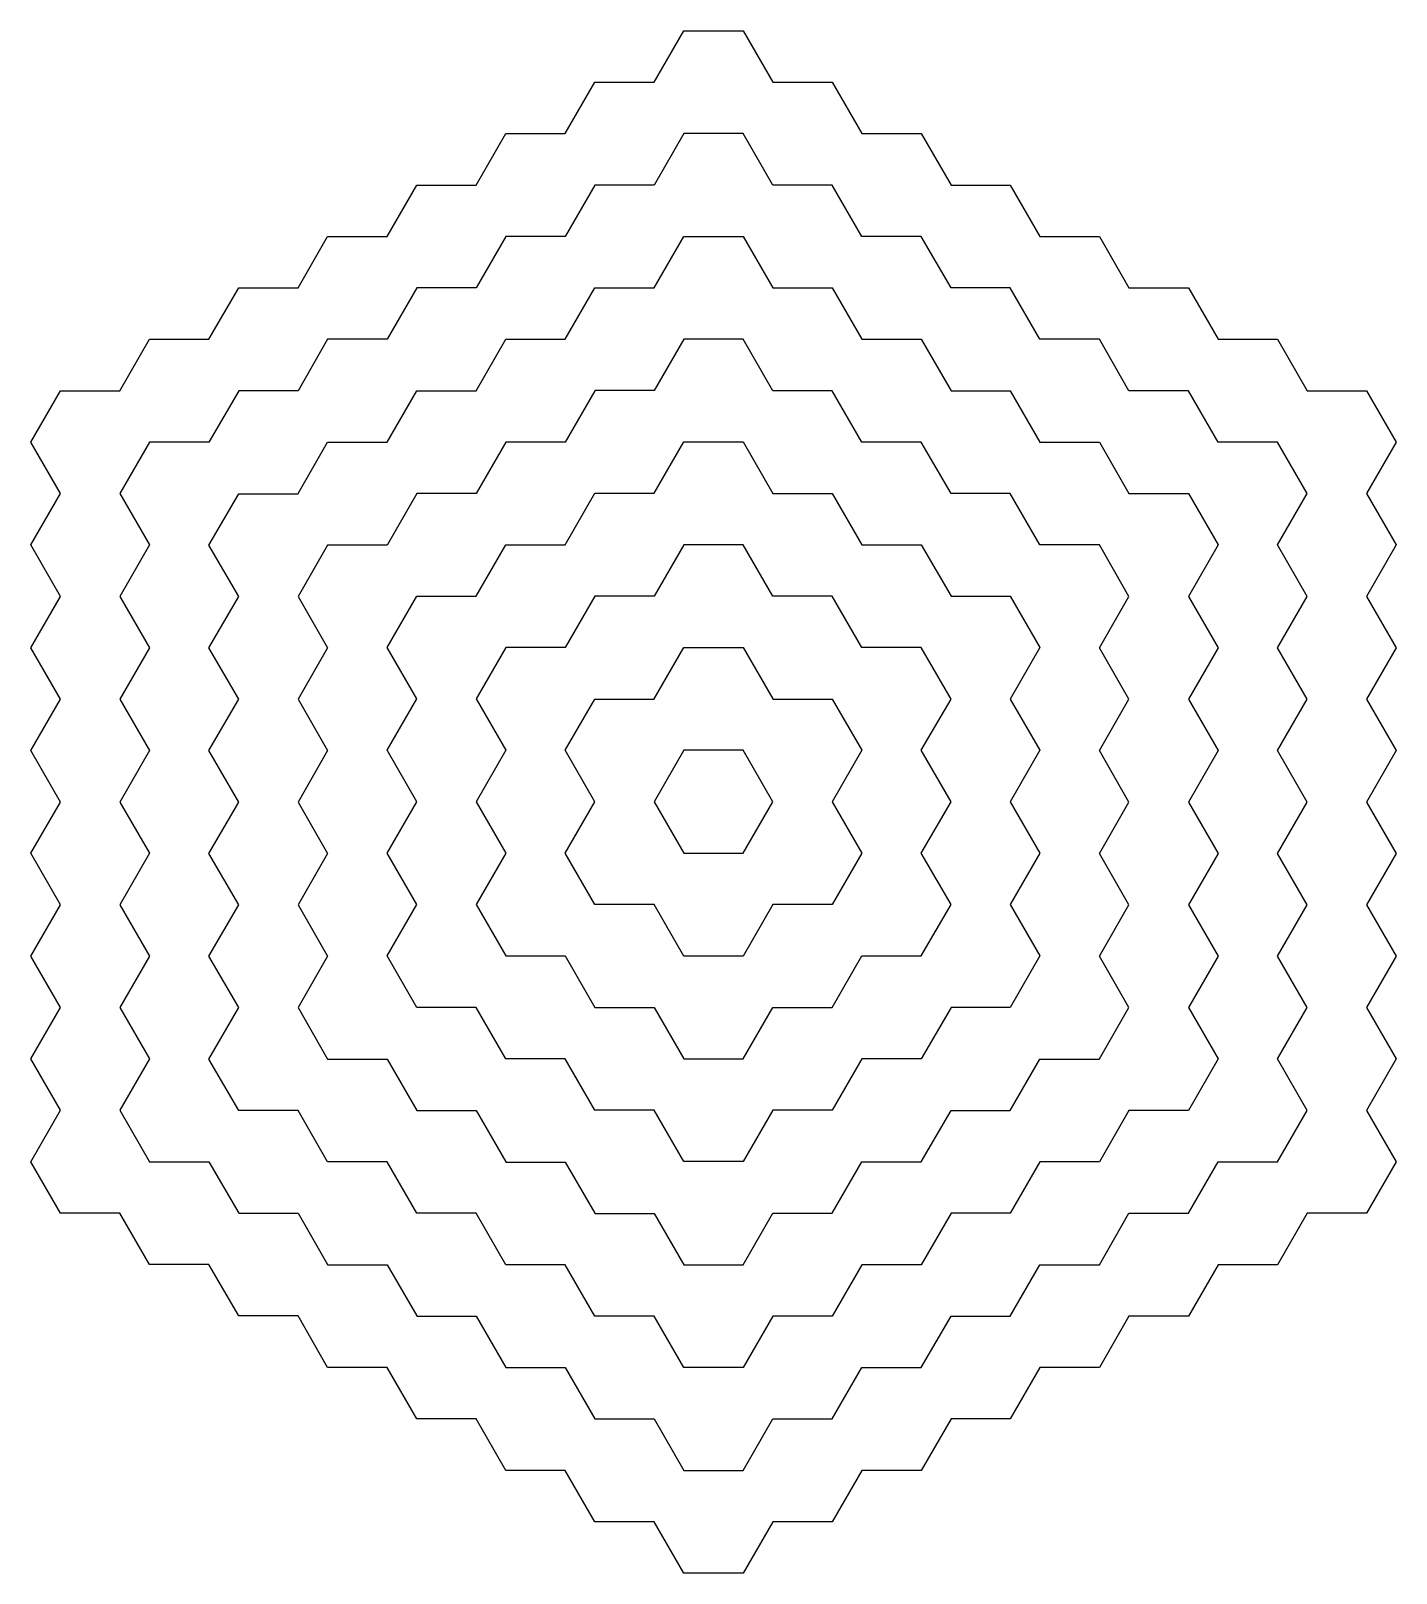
# Model space of a CAD drawing. Header units: centimetres. Extents: x -4.25 to 4.18, y -4.76 to 4.76.
import ezdxf

# ---------------------------------------------------------------- set-up
doc = ezdxf.new("R2010")
doc.units = ezdxf.units.CM
doc.header["$MEASUREMENT"] = 0
doc.layers.add('Layer 1', color=7, linetype='Continuous')

msp = doc.modelspace()

# ---------------------------------------------------------------- linework, layer by layer
at = {"layer": 'Layer 1'}
for points, knots in [([(-0.21415, 4.7625), (-0.21415, 4.7625), (-0.3977, 4.445), (-0.3977, 4.445), (-0.3977, 4.445), (-0.3977, 4.445), (-0.76398, 4.445), (-0.76398, 4.445), (-0.76398, 4.445), (-0.76398, 4.445), (-0.94754, 4.12833), (-0.94754, 4.12833), (-0.94754, 4.12833), (-0.94754, 4.12833), (-0.94754, 4.1275), (-0.94754, 4.1275), (-0.94754, 4.1275), (-0.94754, 4.1275), (-1.31382, 4.1275), (-1.31382, 4.1275), (-1.31382, 4.1275), (-1.31382, 4.1275), (-1.49655, 3.81), (-1.49655, 3.81), (-1.49655, 3.81), (-1.49655, 3.81), (-1.86366, 3.81), (-1.86366, 3.81), (-1.86366, 3.81), (-1.86366, 3.81), (-2.04639, 3.4925), (-2.04639, 3.4925), (-2.04639, 3.4925), (-2.04639, 3.4925), (-2.4135, 3.4925), (-2.4135, 3.4925), (-2.4135, 3.4925), (-2.4135, 3.4925), (-2.59622, 3.175), (-2.59622, 3.175), (-2.59622, 3.175), (-2.59622, 3.175), (-2.96251, 3.175), (-2.96251, 3.175), (-2.96251, 3.175), (-2.96251, 3.175), (-3.14606, 2.8575), (-3.14606, 2.8575), (-3.14606, 2.8575), (-3.14606, 2.8575), (-3.51234, 2.8575), (-3.51234, 2.8575), (-3.51234, 2.8575), (-3.51234, 2.8575), (-3.6959, 2.54), (-3.6959, 2.54), (-3.6959, 2.54), (-3.6959, 2.54), (-4.06218, 2.54), (-4.06218, 2.54), (-4.06218, 2.54), (-4.06218, 2.54), (-4.24574, 2.2225), (-4.24574, 2.2225), (-4.24574, 2.2225), (-4.24574, 2.2225), (-4.06218, 1.905), (-4.06218, 1.905), (-4.06218, 1.905), (-4.06218, 1.905), (-4.24574, 1.5875), (-4.24574, 1.5875), (-4.24574, 1.5875), (-4.24574, 1.5875), (-4.06218, 1.27), (-4.06218, 1.27), (-4.06218, 1.27), (-4.06218, 1.27), (-4.24574, 0.9525), (-4.24574, 0.9525), (-4.24574, 0.9525), (-4.24574, 0.9525), (-4.06218, 0.635), (-4.06218, 0.635), (-4.06218, 0.635), (-4.06218, 0.635), (-4.24574, 0.31833), (-4.24574, 0.31833), (-4.24574, 0.31833), (-4.24574, 0.31833), (-4.06218, 0), (-4.06218, 0), (-4.06218, 0), (-4.06218, 0), (-4.24574, -0.31667), (-4.24574, -0.31667), (-4.24574, -0.31667), (-4.24574, -0.31667), (-4.06218, -0.63417), (-4.06218, -0.63417), (-4.06218, -0.63417), (-4.06218, -0.63417), (-4.24574, -0.95167), (-4.24574, -0.95167), (-4.24574, -0.95167), (-4.24574, -0.95167), (-4.06218, -1.26917), (-4.06218, -1.26917), (-4.06218, -1.26917), (-4.06218, -1.26917), (-4.24574, -1.58667), (-4.24574, -1.58667), (-4.24574, -1.58667), (-4.24574, -1.58667), (-4.06218, -1.90417), (-4.06218, -1.90417), (-4.06218, -1.90417), (-4.06218, -1.90417), (-4.24574, -2.22167), (-4.24574, -2.22167), (-4.24574, -2.22167), (-4.24574, -2.22167), (-4.06218, -2.53917), (-4.06218, -2.53917), (-4.06218, -2.53917), (-4.06218, -2.53917), (-3.6959, -2.53917), (-3.6959, -2.53917), (-3.6959, -2.53917), (-3.6959, -2.53917), (-3.51234, -2.85667), (-3.51234, -2.85667), (-3.51234, -2.85667), (-3.51234, -2.85667), (-3.14606, -2.85667), (-3.14606, -2.85667), (-3.14606, -2.85667), (-3.14606, -2.85667), (-2.96251, -3.17417), (-2.96251, -3.17417), (-2.96251, -3.17417), (-2.96251, -3.17417), (-2.59622, -3.17417), (-2.59622, -3.17417), (-2.59622, -3.17417), (-2.59622, -3.17417), (-2.4135, -3.49167), (-2.4135, -3.49167), (-2.4135, -3.49167), (-2.4135, -3.49167), (-2.04639, -3.49167), (-2.04639, -3.49167), (-2.04639, -3.49167), (-2.04639, -3.49167), (-1.86366, -3.81), (-1.86366, -3.81), (-1.86366, -3.81), (-1.86366, -3.81), (-1.49655, -3.81), (-1.49655, -3.81), (-1.49655, -3.81), (-1.49655, -3.81), (-1.31382, -4.1275), (-1.31382, -4.1275), (-1.31382, -4.1275), (-1.31382, -4.1275), (-0.94754, -4.1275), (-0.94754, -4.1275), (-0.94754, -4.1275), (-0.94754, -4.1275), (-0.76398, -4.445), (-0.76398, -4.445), (-0.76398, -4.445), (-0.76398, -4.445), (-0.3977, -4.445), (-0.3977, -4.445), (-0.3977, -4.445), (-0.3977, -4.445), (-0.21415, -4.7625), (-0.21415, -4.7625), (-0.21415, -4.7625), (-0.21415, -4.7625), (0.15214, -4.7625), (0.15214, -4.7625), (0.15214, -4.7625), (0.15214, -4.7625), (0.33569, -4.445), (0.33569, -4.445), (0.33569, -4.445), (0.33569, -4.445), (0.70197, -4.445), (0.70197, -4.445), (0.70197, -4.445), (0.70197, -4.445), (0.88553, -4.1275), (0.88553, -4.1275), (0.88553, -4.1275), (0.88553, -4.1275), (1.25181, -4.1275), (1.25181, -4.1275), (1.25181, -4.1275), (1.25181, -4.1275), (1.43536, -3.81), (1.43536, -3.81), (1.43536, -3.81), (1.43536, -3.81), (1.80165, -3.81), (1.80165, -3.81), (1.80165, -3.81), (1.80165, -3.81), (1.98438, -3.4925), (1.98438, -3.4925), (1.98438, -3.4925), (1.98438, -3.4925), (2.35148, -3.4925), (2.35148, -3.4925), (2.35148, -3.4925), (2.35148, -3.4925), (2.53421, -3.175), (2.53421, -3.175), (2.53421, -3.175), (2.53421, -3.175), (2.90132, -3.175), (2.90132, -3.175), (2.90132, -3.175), (2.90132, -3.175), (3.08405, -2.8575), (3.08405, -2.8575), (3.08405, -2.8575), (3.08405, -2.8575), (3.45033, -2.8575), (3.45033, -2.8575), (3.45033, -2.8575), (3.45033, -2.8575), (3.63389, -2.53917), (3.63389, -2.53917), (3.63389, -2.53917), (3.63389, -2.53917), (4.00017, -2.53917), (4.00017, -2.53917), (4.00017, -2.53917), (4.00017, -2.53917), (4.18372, -2.22167), (4.18372, -2.22167), (4.18372, -2.22167), (4.18372, -2.22167), (4.00017, -1.905), (4.00017, -1.905), (4.00017, -1.905), (4.00017, -1.905), (4.18372, -1.58667), (4.18372, -1.58667), (4.18372, -1.58667), (4.18372, -1.58667), (4.00017, -1.27), (4.00017, -1.27), (4.00017, -1.27), (4.00017, -1.27), (4.18372, -0.9525), (4.18372, -0.9525), (4.18372, -0.9525), (4.18372, -0.9525), (4.00017, -0.635), (4.00017, -0.635), (4.00017, -0.635), (4.00017, -0.635), (4.18372, -0.3175), (4.18372, -0.3175), (4.18372, -0.3175), (4.18372, -0.3175), (4.00017, 0), (4.00017, 0), (4.00017, 0), (4.00017, 0), (4.18372, 0.3175), (4.18372, 0.3175), (4.18372, 0.3175), (4.18372, 0.3175), (4.00017, 0.635), (4.00017, 0.635), (4.00017, 0.635), (4.00017, 0.635), (4.18372, 0.9525), (4.18372, 0.9525), (4.18372, 0.9525), (4.18372, 0.9525), (4.00017, 1.27), (4.00017, 1.27), (4.00017, 1.27), (4.00017, 1.27), (4.18372, 1.5875), (4.18372, 1.5875), (4.18372, 1.5875), (4.18372, 1.5875), (4.00017, 1.905), (4.00017, 1.905), (4.00017, 1.905), (4.00017, 1.905), (4.18372, 2.2225), (4.18372, 2.2225), (4.18372, 2.2225), (4.18372, 2.2225), (4.00017, 2.53917), (4.00017, 2.53917), (4.00017, 2.53917), (4.00017, 2.53917), (3.63389, 2.53917), (3.63389, 2.53917), (3.63389, 2.53917), (3.63389, 2.53917), (3.63389, 2.54), (3.63389, 2.54), (3.63389, 2.54), (3.63389, 2.54), (3.45033, 2.8575), (3.45033, 2.8575), (3.45033, 2.8575), (3.45033, 2.8575), (3.08405, 2.8575), (3.08405, 2.8575), (3.08405, 2.8575), (3.08405, 2.8575), (2.90132, 3.175), (2.90132, 3.175), (2.90132, 3.175), (2.90132, 3.175), (2.53421, 3.175), (2.53421, 3.175), (2.53421, 3.175), (2.53421, 3.175), (2.35148, 3.4925), (2.35148, 3.4925), (2.35148, 3.4925), (2.35148, 3.4925), (1.98438, 3.4925), (1.98438, 3.4925), (1.98438, 3.4925), (1.98438, 3.4925), (1.80165, 3.81), (1.80165, 3.81), (1.80165, 3.81), (1.80165, 3.81), (1.43536, 3.81), (1.43536, 3.81), (1.43536, 3.81), (1.43536, 3.81), (1.25181, 4.1275), (1.25181, 4.1275), (1.25181, 4.1275), (1.25181, 4.1275), (0.88553, 4.1275), (0.88553, 4.1275), (0.88553, 4.1275), (0.88553, 4.1275), (0.88553, 4.12833), (0.88553, 4.12833), (0.88553, 4.12833), (0.88553, 4.12833), (0.70197, 4.445), (0.70197, 4.445), (0.70197, 4.445), (0.70197, 4.445), (0.33569, 4.445), (0.33569, 4.445), (0.33569, 4.445), (0.33569, 4.445), (0.15214, 4.7625), (0.15214, 4.7625), (0.15214, 4.7625), (0.15214, 4.7625), (-0.21415, 4.7625), (-0.21415, 4.7625)], [0, 0, 0, 0, 0.0106383, 0.0106383, 0.0106383, 0.0106383, 0.0212766, 0.0212766, 0.0212766, 0.0212766, 0.0319149, 0.0319149, 0.0319149, 0.0319149, 0.0425532, 0.0425532, 0.0425532, 0.0425532, 0.0531915, 0.0531915, 0.0531915, 0.0531915, 0.0638298, 0.0638298, 0.0638298, 0.0638298, 0.0744681, 0.0744681, 0.0744681, 0.0744681, 0.0851064, 0.0851064, 0.0851064, 0.0851064, 0.0957447, 0.0957447, 0.0957447, 0.0957447, 0.106383, 0.106383, 0.106383, 0.106383, 0.1170213, 0.1170213, 0.1170213, 0.1170213, 0.1276596, 0.1276596, 0.1276596, 0.1276596, 0.1382979, 0.1382979, 0.1382979, 0.1382979, 0.1489362, 0.1489362, 0.1489362, 0.1489362, 0.1595745, 0.1595745, 0.1595745, 0.1595745, 0.1702128, 0.1702128, 0.1702128, 0.1702128, 0.1808511, 0.1808511, 0.1808511, 0.1808511, 0.1914894, 0.1914894, 0.1914894, 0.1914894, 0.2021277, 0.2021277, 0.2021277, 0.2021277, 0.212766, 0.212766, 0.212766, 0.212766, 0.2234043, 0.2234043, 0.2234043, 0.2234043, 0.2340426, 0.2340426, 0.2340426, 0.2340426, 0.2446809, 0.2446809, 0.2446809, 0.2446809, 0.2553191, 0.2553191, 0.2553191, 0.2553191, 0.2659574, 0.2659574, 0.2659574, 0.2659574, 0.2765957, 0.2765957, 0.2765957, 0.2765957, 0.287234, 0.287234, 0.287234, 0.287234, 0.2978723, 0.2978723, 0.2978723, 0.2978723, 0.3085106, 0.3085106, 0.3085106, 0.3085106, 0.3191489, 0.3191489, 0.3191489, 0.3191489, 0.3297872, 0.3297872, 0.3297872, 0.3297872, 0.3404255, 0.3404255, 0.3404255, 0.3404255, 0.3510638, 0.3510638, 0.3510638, 0.3510638, 0.3617021, 0.3617021, 0.3617021, 0.3617021, 0.3723404, 0.3723404, 0.3723404, 0.3723404, 0.3829787, 0.3829787, 0.3829787, 0.3829787, 0.393617, 0.393617, 0.393617, 0.393617, 0.4042553, 0.4042553, 0.4042553, 0.4042553, 0.4148936, 0.4148936, 0.4148936, 0.4148936, 0.4255319, 0.4255319, 0.4255319, 0.4255319, 0.4361702, 0.4361702, 0.4361702, 0.4361702, 0.4468085, 0.4468085, 0.4468085, 0.4468085, 0.4574468, 0.4574468, 0.4574468, 0.4574468, 0.4680851, 0.4680851, 0.4680851, 0.4680851, 0.4787234, 0.4787234, 0.4787234, 0.4787234, 0.4893617, 0.4893617, 0.4893617, 0.4893617, 0.5, 0.5, 0.5, 0.5, 0.5106383, 0.5106383, 0.5106383, 0.5106383, 0.5212766, 0.5212766, 0.5212766, 0.5212766, 0.5319149, 0.5319149, 0.5319149, 0.5319149, 0.5425532, 0.5425532, 0.5425532, 0.5425532, 0.5531915, 0.5531915, 0.5531915, 0.5531915, 0.5638298, 0.5638298, 0.5638298, 0.5638298, 0.5744681, 0.5744681, 0.5744681, 0.5744681, 0.5851064, 0.5851064, 0.5851064, 0.5851064, 0.5957447, 0.5957447, 0.5957447, 0.5957447, 0.606383, 0.606383, 0.606383, 0.606383, 0.6170213, 0.6170213, 0.6170213, 0.6170213, 0.6276596, 0.6276596, 0.6276596, 0.6276596, 0.6382979, 0.6382979, 0.6382979, 0.6382979, 0.6489362, 0.6489362, 0.6489362, 0.6489362, 0.6595745, 0.6595745, 0.6595745, 0.6595745, 0.6702128, 0.6702128, 0.6702128, 0.6702128, 0.6808511, 0.6808511, 0.6808511, 0.6808511, 0.6914894, 0.6914894, 0.6914894, 0.6914894, 0.7021277, 0.7021277, 0.7021277, 0.7021277, 0.712766, 0.712766, 0.712766, 0.712766, 0.7234043, 0.7234043, 0.7234043, 0.7234043, 0.7340426, 0.7340426, 0.7340426, 0.7340426, 0.7446809, 0.7446809, 0.7446809, 0.7446809, 0.7553191, 0.7553191, 0.7553191, 0.7553191, 0.7659574, 0.7659574, 0.7659574, 0.7659574, 0.7765957, 0.7765957, 0.7765957, 0.7765957, 0.787234, 0.787234, 0.787234, 0.787234, 0.7978723, 0.7978723, 0.7978723, 0.7978723, 0.8085106, 0.8085106, 0.8085106, 0.8085106, 0.8191489, 0.8191489, 0.8191489, 0.8191489, 0.8297872, 0.8297872, 0.8297872, 0.8297872, 0.8404255, 0.8404255, 0.8404255, 0.8404255, 0.8510638, 0.8510638, 0.8510638, 0.8510638, 0.8617021, 0.8617021, 0.8617021, 0.8617021, 0.8723404, 0.8723404, 0.8723404, 0.8723404, 0.8829787, 0.8829787, 0.8829787, 0.8829787, 0.893617, 0.893617, 0.893617, 0.893617, 0.9042553, 0.9042553, 0.9042553, 0.9042553, 0.9148936, 0.9148936, 0.9148936, 0.9148936, 0.9255319, 0.9255319, 0.9255319, 0.9255319, 0.9361702, 0.9361702, 0.9361702, 0.9361702, 0.9468085, 0.9468085, 0.9468085, 0.9468085, 0.9574468, 0.9574468, 0.9574468, 0.9574468, 0.9680851, 0.9680851, 0.9680851, 0.9680851, 0.9787234, 0.9787234, 0.9787234, 0.9787234, 1, 1, 1, 1]), ([(-0.21415, 4.1275), (-0.21415, 4.1275), (0.15214, 4.1275), (0.15214, 4.1275), (0.15214, 4.1275), (0.15214, 4.1275), (0.33569, 3.81), (0.33569, 3.81), (0.33569, 3.81), (0.33569, 3.81), (0.70197, 3.81), (0.70197, 3.81), (0.70197, 3.81), (0.70197, 3.81), (0.88553, 3.4925), (0.88553, 3.4925), (0.88553, 3.4925), (0.88553, 3.4925), (1.25181, 3.4925), (1.25181, 3.4925), (1.25181, 3.4925), (1.25181, 3.4925), (1.43536, 3.175), (1.43536, 3.175), (1.43536, 3.175), (1.43536, 3.175), (1.80165, 3.175), (1.80165, 3.175), (1.80165, 3.175), (1.80165, 3.175), (1.98438, 2.8575), (1.98438, 2.8575), (1.98438, 2.8575), (1.98438, 2.8575), (2.35148, 2.8575), (2.35148, 2.8575), (2.35148, 2.8575), (2.35148, 2.8575), (2.53421, 2.54), (2.53421, 2.54), (2.53421, 2.54), (2.53421, 2.54), (2.90132, 2.54), (2.90132, 2.54), (2.90132, 2.54), (2.90132, 2.54), (3.08405, 2.2225), (3.08405, 2.2225), (3.08405, 2.2225), (3.08405, 2.2225), (3.45033, 2.2225), (3.45033, 2.2225), (3.45033, 2.2225), (3.45033, 2.2225), (3.63389, 1.905), (3.63389, 1.905), (3.63389, 1.905), (3.63389, 1.905), (3.45033, 1.5875), (3.45033, 1.5875), (3.45033, 1.5875), (3.45033, 1.5875), (3.63389, 1.27), (3.63389, 1.27), (3.63389, 1.27), (3.63389, 1.27), (3.45033, 0.9525), (3.45033, 0.9525), (3.45033, 0.9525), (3.45033, 0.9525), (3.63389, 0.635), (3.63389, 0.635), (3.63389, 0.635), (3.63389, 0.635), (3.45033, 0.3175), (3.45033, 0.3175), (3.45033, 0.3175), (3.45033, 0.3175), (3.63389, 0), (3.63389, 0), (3.63389, 0), (3.63389, 0), (3.45033, -0.3175), (3.45033, -0.3175), (3.45033, -0.3175), (3.45033, -0.3175), (3.63389, -0.635), (3.63389, -0.635), (3.63389, -0.635), (3.63389, -0.635), (3.45033, -0.9525), (3.45033, -0.9525), (3.45033, -0.9525), (3.45033, -0.9525), (3.63389, -1.27), (3.63389, -1.27), (3.63389, -1.27), (3.63389, -1.27), (3.45033, -1.58667), (3.45033, -1.58667), (3.45033, -1.58667), (3.45033, -1.58667), (3.63389, -1.905), (3.63389, -1.905), (3.63389, -1.905), (3.63389, -1.905), (3.45033, -2.22167), (3.45033, -2.22167), (3.45033, -2.22167), (3.45033, -2.22167), (3.45033, -2.2225), (3.45033, -2.2225), (3.45033, -2.2225), (3.45033, -2.2225), (3.08405, -2.2225), (3.08405, -2.2225), (3.08405, -2.2225), (3.08405, -2.2225), (2.90132, -2.53917), (2.90132, -2.53917), (2.90132, -2.53917), (2.90132, -2.53917), (2.90132, -2.54), (2.90132, -2.54), (2.90132, -2.54), (2.90132, -2.54), (2.53421, -2.54), (2.53421, -2.54), (2.53421, -2.54), (2.53421, -2.54), (2.35148, -2.8575), (2.35148, -2.8575), (2.35148, -2.8575), (2.35148, -2.8575), (1.98438, -2.8575), (1.98438, -2.8575), (1.98438, -2.8575), (1.98438, -2.8575), (1.80165, -3.175), (1.80165, -3.175), (1.80165, -3.175), (1.80165, -3.175), (1.43536, -3.175), (1.43536, -3.175), (1.43536, -3.175), (1.43536, -3.175), (1.25181, -3.4925), (1.25181, -3.4925), (1.25181, -3.4925), (1.25181, -3.4925), (0.88553, -3.4925), (0.88553, -3.4925), (0.88553, -3.4925), (0.88553, -3.4925), (0.70197, -3.81), (0.70197, -3.81), (0.70197, -3.81), (0.70197, -3.81), (0.33569, -3.81), (0.33569, -3.81), (0.33569, -3.81), (0.33569, -3.81), (0.15214, -4.1275), (0.15214, -4.1275), (0.15214, -4.1275), (0.15214, -4.1275), (-0.21415, -4.1275), (-0.21415, -4.1275), (-0.21415, -4.1275), (-0.21415, -4.1275), (-0.3977, -3.81), (-0.3977, -3.81), (-0.3977, -3.81), (-0.3977, -3.81), (-0.76398, -3.81), (-0.76398, -3.81), (-0.76398, -3.81), (-0.76398, -3.81), (-0.94754, -3.4925), (-0.94754, -3.4925), (-0.94754, -3.4925), (-0.94754, -3.4925), (-1.31382, -3.4925), (-1.31382, -3.4925), (-1.31382, -3.4925), (-1.31382, -3.4925), (-1.31382, -3.49167), (-1.31382, -3.49167), (-1.31382, -3.49167), (-1.31382, -3.49167), (-1.49655, -3.175), (-1.49655, -3.175), (-1.49655, -3.175), (-1.49655, -3.175), (-1.86366, -3.175), (-1.86366, -3.175), (-1.86366, -3.175), (-1.86366, -3.175), (-1.86366, -3.17417), (-1.86366, -3.17417), (-1.86366, -3.17417), (-1.86366, -3.17417), (-2.04639, -2.8575), (-2.04639, -2.8575), (-2.04639, -2.8575), (-2.04639, -2.8575), (-2.4135, -2.8575), (-2.4135, -2.8575), (-2.4135, -2.8575), (-2.4135, -2.8575), (-2.4135, -2.85667), (-2.4135, -2.85667), (-2.4135, -2.85667), (-2.4135, -2.85667), (-2.59622, -2.53917), (-2.59622, -2.53917), (-2.59622, -2.53917), (-2.59622, -2.53917), (-2.96251, -2.53917), (-2.96251, -2.53917), (-2.96251, -2.53917), (-2.96251, -2.53917), (-3.14606, -2.22167), (-3.14606, -2.22167), (-3.14606, -2.22167), (-3.14606, -2.22167), (-3.51234, -2.22167), (-3.51234, -2.22167), (-3.51234, -2.22167), (-3.51234, -2.22167), (-3.6959, -1.90417), (-3.6959, -1.90417), (-3.6959, -1.90417), (-3.6959, -1.90417), (-3.51234, -1.58667), (-3.51234, -1.58667), (-3.51234, -1.58667), (-3.51234, -1.58667), (-3.6959, -1.26917), (-3.6959, -1.26917), (-3.6959, -1.26917), (-3.6959, -1.26917), (-3.51234, -0.95167), (-3.51234, -0.95167), (-3.51234, -0.95167), (-3.51234, -0.95167), (-3.6959, -0.63417), (-3.6959, -0.63417), (-3.6959, -0.63417), (-3.6959, -0.63417), (-3.51234, -0.31667), (-3.51234, -0.31667), (-3.51234, -0.31667), (-3.51234, -0.31667), (-3.6959, 0), (-3.6959, 0), (-3.6959, 0), (-3.6959, 0), (-3.51234, 0.31833), (-3.51234, 0.31833), (-3.51234, 0.31833), (-3.51234, 0.31833), (-3.6959, 0.635), (-3.6959, 0.635), (-3.6959, 0.635), (-3.6959, 0.635), (-3.51234, 0.9525), (-3.51234, 0.9525), (-3.51234, 0.9525), (-3.51234, 0.9525), (-3.6959, 1.27), (-3.6959, 1.27), (-3.6959, 1.27), (-3.6959, 1.27), (-3.51234, 1.5875), (-3.51234, 1.5875), (-3.51234, 1.5875), (-3.51234, 1.5875), (-3.6959, 1.905), (-3.6959, 1.905), (-3.6959, 1.905), (-3.6959, 1.905), (-3.51234, 2.2225), (-3.51234, 2.2225), (-3.51234, 2.2225), (-3.51234, 2.2225), (-3.14606, 2.2225), (-3.14606, 2.2225), (-3.14606, 2.2225), (-3.14606, 2.2225), (-2.96251, 2.54), (-2.96251, 2.54), (-2.96251, 2.54), (-2.96251, 2.54), (-2.59622, 2.54), (-2.59622, 2.54), (-2.59622, 2.54), (-2.59622, 2.54), (-2.4135, 2.8575), (-2.4135, 2.8575), (-2.4135, 2.8575), (-2.4135, 2.8575), (-2.04639, 2.8575), (-2.04639, 2.8575), (-2.04639, 2.8575), (-2.04639, 2.8575), (-1.86366, 3.175), (-1.86366, 3.175), (-1.86366, 3.175), (-1.86366, 3.175), (-1.49655, 3.175), (-1.49655, 3.175), (-1.49655, 3.175), (-1.49655, 3.175), (-1.31382, 3.4925), (-1.31382, 3.4925), (-1.31382, 3.4925), (-1.31382, 3.4925), (-0.94754, 3.4925), (-0.94754, 3.4925), (-0.94754, 3.4925), (-0.94754, 3.4925), (-0.76398, 3.81), (-0.76398, 3.81), (-0.76398, 3.81), (-0.76398, 3.81), (-0.3977, 3.81), (-0.3977, 3.81), (-0.3977, 3.81), (-0.3977, 3.81), (-0.21415, 4.1275), (-0.21415, 4.1275)], [0, 0, 0, 0, 0.0119048, 0.0119048, 0.0119048, 0.0119048, 0.0238095, 0.0238095, 0.0238095, 0.0238095, 0.0357143, 0.0357143, 0.0357143, 0.0357143, 0.047619, 0.047619, 0.047619, 0.047619, 0.0595238, 0.0595238, 0.0595238, 0.0595238, 0.0714286, 0.0714286, 0.0714286, 0.0714286, 0.0833333, 0.0833333, 0.0833333, 0.0833333, 0.0952381, 0.0952381, 0.0952381, 0.0952381, 0.1071429, 0.1071429, 0.1071429, 0.1071429, 0.1190476, 0.1190476, 0.1190476, 0.1190476, 0.1309524, 0.1309524, 0.1309524, 0.1309524, 0.1428571, 0.1428571, 0.1428571, 0.1428571, 0.1547619, 0.1547619, 0.1547619, 0.1547619, 0.1666667, 0.1666667, 0.1666667, 0.1666667, 0.1785714, 0.1785714, 0.1785714, 0.1785714, 0.1904762, 0.1904762, 0.1904762, 0.1904762, 0.202381, 0.202381, 0.202381, 0.202381, 0.2142857, 0.2142857, 0.2142857, 0.2142857, 0.2261905, 0.2261905, 0.2261905, 0.2261905, 0.2380952, 0.2380952, 0.2380952, 0.2380952, 0.25, 0.25, 0.25, 0.25, 0.2619048, 0.2619048, 0.2619048, 0.2619048, 0.2738095, 0.2738095, 0.2738095, 0.2738095, 0.2857143, 0.2857143, 0.2857143, 0.2857143, 0.297619, 0.297619, 0.297619, 0.297619, 0.3095238, 0.3095238, 0.3095238, 0.3095238, 0.3214286, 0.3214286, 0.3214286, 0.3214286, 0.3333333, 0.3333333, 0.3333333, 0.3333333, 0.3452381, 0.3452381, 0.3452381, 0.3452381, 0.3571429, 0.3571429, 0.3571429, 0.3571429, 0.3690476, 0.3690476, 0.3690476, 0.3690476, 0.3809524, 0.3809524, 0.3809524, 0.3809524, 0.3928571, 0.3928571, 0.3928571, 0.3928571, 0.4047619, 0.4047619, 0.4047619, 0.4047619, 0.4166667, 0.4166667, 0.4166667, 0.4166667, 0.4285714, 0.4285714, 0.4285714, 0.4285714, 0.4404762, 0.4404762, 0.4404762, 0.4404762, 0.452381, 0.452381, 0.452381, 0.452381, 0.4642857, 0.4642857, 0.4642857, 0.4642857, 0.4761905, 0.4761905, 0.4761905, 0.4761905, 0.4880952, 0.4880952, 0.4880952, 0.4880952, 0.5, 0.5, 0.5, 0.5, 0.5119048, 0.5119048, 0.5119048, 0.5119048, 0.5238095, 0.5238095, 0.5238095, 0.5238095, 0.5357143, 0.5357143, 0.5357143, 0.5357143, 0.547619, 0.547619, 0.547619, 0.547619, 0.5595238, 0.5595238, 0.5595238, 0.5595238, 0.5714286, 0.5714286, 0.5714286, 0.5714286, 0.5833333, 0.5833333, 0.5833333, 0.5833333, 0.5952381, 0.5952381, 0.5952381, 0.5952381, 0.6071429, 0.6071429, 0.6071429, 0.6071429, 0.6190476, 0.6190476, 0.6190476, 0.6190476, 0.6309524, 0.6309524, 0.6309524, 0.6309524, 0.6428571, 0.6428571, 0.6428571, 0.6428571, 0.6547619, 0.6547619, 0.6547619, 0.6547619, 0.6666667, 0.6666667, 0.6666667, 0.6666667, 0.6785714, 0.6785714, 0.6785714, 0.6785714, 0.6904762, 0.6904762, 0.6904762, 0.6904762, 0.702381, 0.702381, 0.702381, 0.702381, 0.7142857, 0.7142857, 0.7142857, 0.7142857, 0.7261905, 0.7261905, 0.7261905, 0.7261905, 0.7380952, 0.7380952, 0.7380952, 0.7380952, 0.75, 0.75, 0.75, 0.75, 0.7619048, 0.7619048, 0.7619048, 0.7619048, 0.7738095, 0.7738095, 0.7738095, 0.7738095, 0.7857143, 0.7857143, 0.7857143, 0.7857143, 0.797619, 0.797619, 0.797619, 0.797619, 0.8095238, 0.8095238, 0.8095238, 0.8095238, 0.8214286, 0.8214286, 0.8214286, 0.8214286, 0.8333333, 0.8333333, 0.8333333, 0.8333333, 0.8452381, 0.8452381, 0.8452381, 0.8452381, 0.8571429, 0.8571429, 0.8571429, 0.8571429, 0.8690476, 0.8690476, 0.8690476, 0.8690476, 0.8809524, 0.8809524, 0.8809524, 0.8809524, 0.8928571, 0.8928571, 0.8928571, 0.8928571, 0.9047619, 0.9047619, 0.9047619, 0.9047619, 0.9166667, 0.9166667, 0.9166667, 0.9166667, 0.9285714, 0.9285714, 0.9285714, 0.9285714, 0.9404762, 0.9404762, 0.9404762, 0.9404762, 0.952381, 0.952381, 0.952381, 0.952381, 0.9642857, 0.9642857, 0.9642857, 0.9642857, 0.9761905, 0.9761905, 0.9761905, 0.9761905, 1, 1, 1, 1]), ([(-0.21415, 3.4925), (-0.21415, 3.4925), (-0.3977, 3.17583), (-0.3977, 3.17583), (-0.3977, 3.17583), (-0.3977, 3.17583), (-0.76398, 3.17583), (-0.76398, 3.17583), (-0.76398, 3.17583), (-0.76398, 3.17583), (-0.94754, 2.85833), (-0.94754, 2.85833), (-0.94754, 2.85833), (-0.94754, 2.85833), (-0.94754, 2.8575), (-0.94754, 2.8575), (-0.94754, 2.8575), (-0.94754, 2.8575), (-1.31382, 2.8575), (-1.31382, 2.8575), (-1.31382, 2.8575), (-1.31382, 2.8575), (-1.49655, 2.54), (-1.49655, 2.54), (-1.49655, 2.54), (-1.49655, 2.54), (-1.49655, 2.53917), (-1.49655, 2.53917), (-1.49655, 2.53917), (-1.49655, 2.53917), (-1.86366, 2.53917), (-1.86366, 2.53917), (-1.86366, 2.53917), (-1.86366, 2.53917), (-2.04639, 2.2225), (-2.04639, 2.2225), (-2.04639, 2.2225), (-2.04639, 2.2225), (-2.04639, 2.22167), (-2.04639, 2.22167), (-2.04639, 2.22167), (-2.04639, 2.22167), (-2.4135, 2.22167), (-2.4135, 2.22167), (-2.4135, 2.22167), (-2.4135, 2.22167), (-2.59622, 1.905), (-2.59622, 1.905), (-2.59622, 1.905), (-2.59622, 1.905), (-2.59622, 1.90417), (-2.59622, 1.90417), (-2.59622, 1.90417), (-2.59622, 1.90417), (-2.96251, 1.90417), (-2.96251, 1.90417), (-2.96251, 1.90417), (-2.96251, 1.90417), (-3.14606, 1.58667), (-3.14606, 1.58667), (-3.14606, 1.58667), (-3.14606, 1.58667), (-2.96251, 1.26917), (-2.96251, 1.26917), (-2.96251, 1.26917), (-2.96251, 1.26917), (-3.14606, 0.9525), (-3.14606, 0.9525), (-3.14606, 0.9525), (-3.14606, 0.9525), (-2.96251, 0.63417), (-2.96251, 0.63417), (-2.96251, 0.63417), (-2.96251, 0.63417), (-3.14606, 0.3175), (-3.14606, 0.3175), (-3.14606, 0.3175), (-3.14606, 0.3175), (-2.96251, 0), (-2.96251, 0), (-2.96251, 0), (-2.96251, 0), (-3.14606, -0.3175), (-3.14606, -0.3175), (-3.14606, -0.3175), (-3.14606, -0.3175), (-2.96251, -0.635), (-2.96251, -0.635), (-2.96251, -0.635), (-2.96251, -0.635), (-3.14606, -0.9525), (-3.14606, -0.9525), (-3.14606, -0.9525), (-3.14606, -0.9525), (-2.96251, -1.27), (-2.96251, -1.27), (-2.96251, -1.27), (-2.96251, -1.27), (-3.14606, -1.5875), (-3.14606, -1.5875), (-3.14606, -1.5875), (-3.14606, -1.5875), (-2.96251, -1.905), (-2.96251, -1.905), (-2.96251, -1.905), (-2.96251, -1.905), (-2.59622, -1.905), (-2.59622, -1.905), (-2.59622, -1.905), (-2.59622, -1.905), (-2.4135, -2.2225), (-2.4135, -2.2225), (-2.4135, -2.2225), (-2.4135, -2.2225), (-2.04639, -2.2225), (-2.04639, -2.2225), (-2.04639, -2.2225), (-2.04639, -2.2225), (-1.86366, -2.54), (-1.86366, -2.54), (-1.86366, -2.54), (-1.86366, -2.54), (-1.49655, -2.54), (-1.49655, -2.54), (-1.49655, -2.54), (-1.49655, -2.54), (-1.31382, -2.8575), (-1.31382, -2.8575), (-1.31382, -2.8575), (-1.31382, -2.8575), (-0.94754, -2.8575), (-0.94754, -2.8575), (-0.94754, -2.8575), (-0.94754, -2.8575), (-0.76398, -3.17583), (-0.76398, -3.17583), (-0.76398, -3.17583), (-0.76398, -3.17583), (-0.3977, -3.17583), (-0.3977, -3.17583), (-0.3977, -3.17583), (-0.3977, -3.17583), (-0.21415, -3.4925), (-0.21415, -3.4925), (-0.21415, -3.4925), (-0.21415, -3.4925), (0.15214, -3.4925), (0.15214, -3.4925), (0.15214, -3.4925), (0.15214, -3.4925), (0.33569, -3.175), (0.33569, -3.175), (0.33569, -3.175), (0.33569, -3.175), (0.70197, -3.175), (0.70197, -3.175), (0.70197, -3.175), (0.70197, -3.175), (0.88553, -2.8575), (0.88553, -2.8575), (0.88553, -2.8575), (0.88553, -2.8575), (1.25181, -2.8575), (1.25181, -2.8575), (1.25181, -2.8575), (1.25181, -2.8575), (1.43536, -2.54), (1.43536, -2.54), (1.43536, -2.54), (1.43536, -2.54), (1.80165, -2.54), (1.80165, -2.54), (1.80165, -2.54), (1.80165, -2.54), (1.98438, -2.2225), (1.98438, -2.2225), (1.98438, -2.2225), (1.98438, -2.2225), (2.35148, -2.2225), (2.35148, -2.2225), (2.35148, -2.2225), (2.35148, -2.2225), (2.53421, -1.905), (2.53421, -1.905), (2.53421, -1.905), (2.53421, -1.905), (2.90132, -1.905), (2.90132, -1.905), (2.90132, -1.905), (2.90132, -1.905), (3.08405, -1.58667), (3.08405, -1.58667), (3.08405, -1.58667), (3.08405, -1.58667), (2.90132, -1.27), (2.90132, -1.27), (2.90132, -1.27), (2.90132, -1.27), (3.08405, -0.9525), (3.08405, -0.9525), (3.08405, -0.9525), (3.08405, -0.9525), (2.90132, -0.635), (2.90132, -0.635), (2.90132, -0.635), (2.90132, -0.635), (3.08405, -0.3175), (3.08405, -0.3175), (3.08405, -0.3175), (3.08405, -0.3175), (2.90132, 0), (2.90132, 0), (2.90132, 0), (2.90132, 0), (3.08405, 0.3175), (3.08405, 0.3175), (3.08405, 0.3175), (3.08405, 0.3175), (2.90132, 0.635), (2.90132, 0.635), (2.90132, 0.635), (2.90132, 0.635), (3.08405, 0.9525), (3.08405, 0.9525), (3.08405, 0.9525), (3.08405, 0.9525), (2.90132, 1.27), (2.90132, 1.27), (2.90132, 1.27), (2.90132, 1.27), (3.08405, 1.5875), (3.08405, 1.5875), (3.08405, 1.5875), (3.08405, 1.5875), (2.90132, 1.905), (2.90132, 1.905), (2.90132, 1.905), (2.90132, 1.905), (2.53421, 1.905), (2.53421, 1.905), (2.53421, 1.905), (2.53421, 1.905), (2.35148, 2.2225), (2.35148, 2.2225), (2.35148, 2.2225), (2.35148, 2.2225), (1.98438, 2.2225), (1.98438, 2.2225), (1.98438, 2.2225), (1.98438, 2.2225), (1.80165, 2.54), (1.80165, 2.54), (1.80165, 2.54), (1.80165, 2.54), (1.43536, 2.54), (1.43536, 2.54), (1.43536, 2.54), (1.43536, 2.54), (1.25181, 2.8575), (1.25181, 2.8575), (1.25181, 2.8575), (1.25181, 2.8575), (0.88553, 2.8575), (0.88553, 2.8575), (0.88553, 2.8575), (0.88553, 2.8575), (0.70197, 3.175), (0.70197, 3.175), (0.70197, 3.175), (0.70197, 3.175), (0.33569, 3.175), (0.33569, 3.175), (0.33569, 3.175), (0.33569, 3.175), (0.33569, 3.17583), (0.33569, 3.17583), (0.33569, 3.17583), (0.33569, 3.17583), (0.15214, 3.4925), (0.15214, 3.4925), (0.15214, 3.4925), (0.15214, 3.4925), (-0.21415, 3.4925), (-0.21415, 3.4925)], [0, 0, 0, 0, 0.0138889, 0.0138889, 0.0138889, 0.0138889, 0.0277778, 0.0277778, 0.0277778, 0.0277778, 0.0416667, 0.0416667, 0.0416667, 0.0416667, 0.0555556, 0.0555556, 0.0555556, 0.0555556, 0.0694444, 0.0694444, 0.0694444, 0.0694444, 0.0833333, 0.0833333, 0.0833333, 0.0833333, 0.0972222, 0.0972222, 0.0972222, 0.0972222, 0.1111111, 0.1111111, 0.1111111, 0.1111111, 0.125, 0.125, 0.125, 0.125, 0.1388889, 0.1388889, 0.1388889, 0.1388889, 0.1527778, 0.1527778, 0.1527778, 0.1527778, 0.1666667, 0.1666667, 0.1666667, 0.1666667, 0.1805556, 0.1805556, 0.1805556, 0.1805556, 0.1944444, 0.1944444, 0.1944444, 0.1944444, 0.2083333, 0.2083333, 0.2083333, 0.2083333, 0.2222222, 0.2222222, 0.2222222, 0.2222222, 0.2361111, 0.2361111, 0.2361111, 0.2361111, 0.25, 0.25, 0.25, 0.25, 0.2638889, 0.2638889, 0.2638889, 0.2638889, 0.2777778, 0.2777778, 0.2777778, 0.2777778, 0.2916667, 0.2916667, 0.2916667, 0.2916667, 0.3055556, 0.3055556, 0.3055556, 0.3055556, 0.3194444, 0.3194444, 0.3194444, 0.3194444, 0.3333333, 0.3333333, 0.3333333, 0.3333333, 0.3472222, 0.3472222, 0.3472222, 0.3472222, 0.3611111, 0.3611111, 0.3611111, 0.3611111, 0.375, 0.375, 0.375, 0.375, 0.3888889, 0.3888889, 0.3888889, 0.3888889, 0.4027778, 0.4027778, 0.4027778, 0.4027778, 0.4166667, 0.4166667, 0.4166667, 0.4166667, 0.4305556, 0.4305556, 0.4305556, 0.4305556, 0.4444444, 0.4444444, 0.4444444, 0.4444444, 0.4583333, 0.4583333, 0.4583333, 0.4583333, 0.4722222, 0.4722222, 0.4722222, 0.4722222, 0.4861111, 0.4861111, 0.4861111, 0.4861111, 0.5, 0.5, 0.5, 0.5, 0.5138889, 0.5138889, 0.5138889, 0.5138889, 0.5277778, 0.5277778, 0.5277778, 0.5277778, 0.5416667, 0.5416667, 0.5416667, 0.5416667, 0.5555556, 0.5555556, 0.5555556, 0.5555556, 0.5694444, 0.5694444, 0.5694444, 0.5694444, 0.5833333, 0.5833333, 0.5833333, 0.5833333, 0.5972222, 0.5972222, 0.5972222, 0.5972222, 0.6111111, 0.6111111, 0.6111111, 0.6111111, 0.625, 0.625, 0.625, 0.625, 0.6388889, 0.6388889, 0.6388889, 0.6388889, 0.6527778, 0.6527778, 0.6527778, 0.6527778, 0.6666667, 0.6666667, 0.6666667, 0.6666667, 0.6805556, 0.6805556, 0.6805556, 0.6805556, 0.6944444, 0.6944444, 0.6944444, 0.6944444, 0.7083333, 0.7083333, 0.7083333, 0.7083333, 0.7222222, 0.7222222, 0.7222222, 0.7222222, 0.7361111, 0.7361111, 0.7361111, 0.7361111, 0.75, 0.75, 0.75, 0.75, 0.7638889, 0.7638889, 0.7638889, 0.7638889, 0.7777778, 0.7777778, 0.7777778, 0.7777778, 0.7916667, 0.7916667, 0.7916667, 0.7916667, 0.8055556, 0.8055556, 0.8055556, 0.8055556, 0.8194444, 0.8194444, 0.8194444, 0.8194444, 0.8333333, 0.8333333, 0.8333333, 0.8333333, 0.8472222, 0.8472222, 0.8472222, 0.8472222, 0.8611111, 0.8611111, 0.8611111, 0.8611111, 0.875, 0.875, 0.875, 0.875, 0.8888889, 0.8888889, 0.8888889, 0.8888889, 0.9027778, 0.9027778, 0.9027778, 0.9027778, 0.9166667, 0.9166667, 0.9166667, 0.9166667, 0.9305556, 0.9305556, 0.9305556, 0.9305556, 0.9444444, 0.9444444, 0.9444444, 0.9444444, 0.9583333, 0.9583333, 0.9583333, 0.9583333, 0.9722222, 0.9722222, 0.9722222, 0.9722222, 1, 1, 1, 1]), ([(-0.21415, 2.8575), (-0.21415, 2.8575), (0.15214, 2.8575), (0.15214, 2.8575), (0.15214, 2.8575), (0.15214, 2.8575), (0.33569, 2.54), (0.33569, 2.54), (0.33569, 2.54), (0.33569, 2.54), (0.70197, 2.54), (0.70197, 2.54), (0.70197, 2.54), (0.70197, 2.54), (0.88553, 2.2225), (0.88553, 2.2225), (0.88553, 2.2225), (0.88553, 2.2225), (1.25181, 2.2225), (1.25181, 2.2225), (1.25181, 2.2225), (1.25181, 2.2225), (1.43536, 1.905), (1.43536, 1.905), (1.43536, 1.905), (1.43536, 1.905), (1.80165, 1.905), (1.80165, 1.905), (1.80165, 1.905), (1.80165, 1.905), (1.98438, 1.5875), (1.98438, 1.5875), (1.98438, 1.5875), (1.98438, 1.5875), (2.35148, 1.5875), (2.35148, 1.5875), (2.35148, 1.5875), (2.35148, 1.5875), (2.53421, 1.27), (2.53421, 1.27), (2.53421, 1.27), (2.53421, 1.27), (2.35148, 0.9525), (2.35148, 0.9525), (2.35148, 0.9525), (2.35148, 0.9525), (2.53421, 0.635), (2.53421, 0.635), (2.53421, 0.635), (2.53421, 0.635), (2.35148, 0.3175), (2.35148, 0.3175), (2.35148, 0.3175), (2.35148, 0.3175), (2.53421, 0), (2.53421, 0), (2.53421, 0), (2.53421, 0), (2.35148, -0.3175), (2.35148, -0.3175), (2.35148, -0.3175), (2.35148, -0.3175), (2.53421, -0.635), (2.53421, -0.635), (2.53421, -0.635), (2.53421, -0.635), (2.35148, -0.9525), (2.35148, -0.9525), (2.35148, -0.9525), (2.35148, -0.9525), (2.53421, -1.27), (2.53421, -1.27), (2.53421, -1.27), (2.53421, -1.27), (2.35148, -1.58667), (2.35148, -1.58667), (2.35148, -1.58667), (2.35148, -1.58667), (2.35148, -1.5875), (2.35148, -1.5875), (2.35148, -1.5875), (2.35148, -1.5875), (1.98438, -1.5875), (1.98438, -1.5875), (1.98438, -1.5875), (1.98438, -1.5875), (1.80165, -1.905), (1.80165, -1.905), (1.80165, -1.905), (1.80165, -1.905), (1.43536, -1.905), (1.43536, -1.905), (1.43536, -1.905), (1.43536, -1.905), (1.25181, -2.2225), (1.25181, -2.2225), (1.25181, -2.2225), (1.25181, -2.2225), (0.88553, -2.2225), (0.88553, -2.2225), (0.88553, -2.2225), (0.88553, -2.2225), (0.70197, -2.54), (0.70197, -2.54), (0.70197, -2.54), (0.70197, -2.54), (0.33569, -2.54), (0.33569, -2.54), (0.33569, -2.54), (0.33569, -2.54), (0.15214, -2.8575), (0.15214, -2.8575), (0.15214, -2.8575), (0.15214, -2.8575), (-0.21415, -2.8575), (-0.21415, -2.8575), (-0.21415, -2.8575), (-0.21415, -2.8575), (-0.3977, -2.54083), (-0.3977, -2.54083), (-0.3977, -2.54083), (-0.3977, -2.54083), (-0.76398, -2.54083), (-0.76398, -2.54083), (-0.76398, -2.54083), (-0.76398, -2.54083), (-0.76398, -2.54), (-0.76398, -2.54), (-0.76398, -2.54), (-0.76398, -2.54), (-0.94754, -2.22333), (-0.94754, -2.22333), (-0.94754, -2.22333), (-0.94754, -2.22333), (-1.31382, -2.22333), (-1.31382, -2.22333), (-1.31382, -2.22333), (-1.31382, -2.22333), (-1.31382, -2.2225), (-1.31382, -2.2225), (-1.31382, -2.2225), (-1.31382, -2.2225), (-1.49655, -1.905), (-1.49655, -1.905), (-1.49655, -1.905), (-1.49655, -1.905), (-1.86366, -1.905), (-1.86366, -1.905), (-1.86366, -1.905), (-1.86366, -1.905), (-2.04639, -1.5875), (-2.04639, -1.5875), (-2.04639, -1.5875), (-2.04639, -1.5875), (-2.4135, -1.5875), (-2.4135, -1.5875), (-2.4135, -1.5875), (-2.4135, -1.5875), (-2.59622, -1.27), (-2.59622, -1.27), (-2.59622, -1.27), (-2.59622, -1.27), (-2.4135, -0.9525), (-2.4135, -0.9525), (-2.4135, -0.9525), (-2.4135, -0.9525), (-2.59622, -0.635), (-2.59622, -0.635), (-2.59622, -0.635), (-2.59622, -0.635), (-2.4135, -0.3175), (-2.4135, -0.3175), (-2.4135, -0.3175), (-2.4135, -0.3175), (-2.59622, 0), (-2.59622, 0), (-2.59622, 0), (-2.59622, 0), (-2.4135, 0.3175), (-2.4135, 0.3175), (-2.4135, 0.3175), (-2.4135, 0.3175), (-2.59622, 0.63417), (-2.59622, 0.63417), (-2.59622, 0.63417), (-2.59622, 0.63417), (-2.4135, 0.9525), (-2.4135, 0.9525), (-2.4135, 0.9525), (-2.4135, 0.9525), (-2.59622, 1.26917), (-2.59622, 1.26917), (-2.59622, 1.26917), (-2.59622, 1.26917), (-2.4135, 1.58667), (-2.4135, 1.58667), (-2.4135, 1.58667), (-2.4135, 1.58667), (-2.04639, 1.58667), (-2.04639, 1.58667), (-2.04639, 1.58667), (-2.04639, 1.58667), (-1.86366, 1.905), (-1.86366, 1.905), (-1.86366, 1.905), (-1.86366, 1.905), (-1.49655, 1.905), (-1.49655, 1.905), (-1.49655, 1.905), (-1.49655, 1.905), (-1.31382, 2.2225), (-1.31382, 2.2225), (-1.31382, 2.2225), (-1.31382, 2.2225), (-0.94754, 2.2225), (-0.94754, 2.2225), (-0.94754, 2.2225), (-0.94754, 2.2225), (-0.76398, 2.54), (-0.76398, 2.54), (-0.76398, 2.54), (-0.76398, 2.54), (-0.76398, 2.54083), (-0.76398, 2.54083), (-0.76398, 2.54083), (-0.76398, 2.54083), (-0.3977, 2.54083), (-0.3977, 2.54083), (-0.3977, 2.54083), (-0.3977, 2.54083), (-0.21415, 2.8575), (-0.21415, 2.8575)], [0, 0, 0, 0, 0.0169492, 0.0169492, 0.0169492, 0.0169492, 0.0338983, 0.0338983, 0.0338983, 0.0338983, 0.0508475, 0.0508475, 0.0508475, 0.0508475, 0.0677966, 0.0677966, 0.0677966, 0.0677966, 0.0847458, 0.0847458, 0.0847458, 0.0847458, 0.1016949, 0.1016949, 0.1016949, 0.1016949, 0.1186441, 0.1186441, 0.1186441, 0.1186441, 0.1355932, 0.1355932, 0.1355932, 0.1355932, 0.1525424, 0.1525424, 0.1525424, 0.1525424, 0.1694915, 0.1694915, 0.1694915, 0.1694915, 0.1864407, 0.1864407, 0.1864407, 0.1864407, 0.2033898, 0.2033898, 0.2033898, 0.2033898, 0.220339, 0.220339, 0.220339, 0.220339, 0.2372881, 0.2372881, 0.2372881, 0.2372881, 0.2542373, 0.2542373, 0.2542373, 0.2542373, 0.2711864, 0.2711864, 0.2711864, 0.2711864, 0.2881356, 0.2881356, 0.2881356, 0.2881356, 0.3050847, 0.3050847, 0.3050847, 0.3050847, 0.3220339, 0.3220339, 0.3220339, 0.3220339, 0.3389831, 0.3389831, 0.3389831, 0.3389831, 0.3559322, 0.3559322, 0.3559322, 0.3559322, 0.3728814, 0.3728814, 0.3728814, 0.3728814, 0.3898305, 0.3898305, 0.3898305, 0.3898305, 0.4067797, 0.4067797, 0.4067797, 0.4067797, 0.4237288, 0.4237288, 0.4237288, 0.4237288, 0.440678, 0.440678, 0.440678, 0.440678, 0.4576271, 0.4576271, 0.4576271, 0.4576271, 0.4745763, 0.4745763, 0.4745763, 0.4745763, 0.4915254, 0.4915254, 0.4915254, 0.4915254, 0.5084746, 0.5084746, 0.5084746, 0.5084746, 0.5254237, 0.5254237, 0.5254237, 0.5254237, 0.5423729, 0.5423729, 0.5423729, 0.5423729, 0.559322, 0.559322, 0.559322, 0.559322, 0.5762712, 0.5762712, 0.5762712, 0.5762712, 0.5932203, 0.5932203, 0.5932203, 0.5932203, 0.6101695, 0.6101695, 0.6101695, 0.6101695, 0.6271186, 0.6271186, 0.6271186, 0.6271186, 0.6440678, 0.6440678, 0.6440678, 0.6440678, 0.6610169, 0.6610169, 0.6610169, 0.6610169, 0.6779661, 0.6779661, 0.6779661, 0.6779661, 0.6949153, 0.6949153, 0.6949153, 0.6949153, 0.7118644, 0.7118644, 0.7118644, 0.7118644, 0.7288136, 0.7288136, 0.7288136, 0.7288136, 0.7457627, 0.7457627, 0.7457627, 0.7457627, 0.7627119, 0.7627119, 0.7627119, 0.7627119, 0.779661, 0.779661, 0.779661, 0.779661, 0.7966102, 0.7966102, 0.7966102, 0.7966102, 0.8135593, 0.8135593, 0.8135593, 0.8135593, 0.8305085, 0.8305085, 0.8305085, 0.8305085, 0.8474576, 0.8474576, 0.8474576, 0.8474576, 0.8644068, 0.8644068, 0.8644068, 0.8644068, 0.8813559, 0.8813559, 0.8813559, 0.8813559, 0.8983051, 0.8983051, 0.8983051, 0.8983051, 0.9152542, 0.9152542, 0.9152542, 0.9152542, 0.9322034, 0.9322034, 0.9322034, 0.9322034, 0.9491525, 0.9491525, 0.9491525, 0.9491525, 0.9661017, 0.9661017, 0.9661017, 0.9661017, 1, 1, 1, 1]), ([(-0.21415, 2.22333), (-0.21415, 2.22333), (-0.3977, 1.90665), (-0.3977, 1.90665), (-0.3977, 1.90665), (-0.3977, 1.90665), (-0.76398, 1.90665), (-0.76398, 1.90665), (-0.76398, 1.90665), (-0.76398, 1.90665), (-0.94754, 1.58915), (-0.94754, 1.58915), (-0.94754, 1.58915), (-0.94754, 1.58915), (-1.31382, 1.58915), (-1.31382, 1.58915), (-1.31382, 1.58915), (-1.31382, 1.58915), (-1.49655, 1.27165), (-1.49655, 1.27165), (-1.49655, 1.27165), (-1.49655, 1.27165), (-1.86366, 1.27165), (-1.86366, 1.27165), (-1.86366, 1.27165), (-1.86366, 1.27165), (-2.04639, 0.95415), (-2.04639, 0.95415), (-2.04639, 0.95415), (-2.04639, 0.95415), (-1.86366, 0.63665), (-1.86366, 0.63665), (-1.86366, 0.63665), (-1.86366, 0.63665), (-2.04639, 0.31915), (-2.04639, 0.31915), (-2.04639, 0.31915), (-2.04639, 0.31915), (-1.86366, 0.00165), (-1.86366, 0.00165), (-1.86366, 0.00165), (-1.86366, 0.00165), (-2.04639, -0.31585), (-2.04639, -0.31585), (-2.04639, -0.31585), (-2.04639, -0.31585), (-1.86366, -0.63335), (-1.86366, -0.63335), (-1.86366, -0.63335), (-1.86366, -0.63335), (-2.04639, -0.95085), (-2.04639, -0.95085), (-2.04639, -0.95085), (-2.04639, -0.95085), (-1.86366, -1.26835), (-1.86366, -1.26835), (-1.86366, -1.26835), (-1.86366, -1.26835), (-1.49655, -1.26835), (-1.49655, -1.26835), (-1.49655, -1.26835), (-1.49655, -1.26835), (-1.31382, -1.58585), (-1.31382, -1.58585), (-1.31382, -1.58585), (-1.31382, -1.58585), (-0.94754, -1.58585), (-0.94754, -1.58585), (-0.94754, -1.58585), (-0.94754, -1.58585), (-0.76398, -1.90335), (-0.76398, -1.90335), (-0.76398, -1.90335), (-0.76398, -1.90335), (-0.3977, -1.90335), (-0.3977, -1.90335), (-0.3977, -1.90335), (-0.3977, -1.90335), (-0.21415, -2.22085), (-0.21415, -2.22085), (-0.21415, -2.22085), (-0.21415, -2.22085), (0.15214, -2.22085), (0.15214, -2.22085), (0.15214, -2.22085), (0.15214, -2.22085), (0.33569, -1.90335), (0.33569, -1.90335), (0.33569, -1.90335), (0.33569, -1.90335), (0.70197, -1.90335), (0.70197, -1.90335), (0.70197, -1.90335), (0.70197, -1.90335), (0.88553, -1.58585), (0.88553, -1.58585), (0.88553, -1.58585), (0.88553, -1.58585), (1.25181, -1.58585), (1.25181, -1.58585), (1.25181, -1.58585), (1.25181, -1.58585), (1.43536, -1.26835), (1.43536, -1.26835), (1.43536, -1.26835), (1.43536, -1.26835), (1.80165, -1.26835), (1.80165, -1.26835), (1.80165, -1.26835), (1.80165, -1.26835), (1.98438, -0.95085), (1.98438, -0.95085), (1.98438, -0.95085), (1.98438, -0.95085), (1.80165, -0.63335), (1.80165, -0.63335), (1.80165, -0.63335), (1.80165, -0.63335), (1.98438, -0.31585), (1.98438, -0.31585), (1.98438, -0.31585), (1.98438, -0.31585), (1.80165, 0.00083), (1.80165, 0.00083), (1.80165, 0.00083), (1.80165, 0.00083), (1.98438, 0.31915), (1.98438, 0.31915), (1.98438, 0.31915), (1.98438, 0.31915), (1.80165, 0.63583), (1.80165, 0.63583), (1.80165, 0.63583), (1.80165, 0.63583), (1.98438, 0.95333), (1.98438, 0.95333), (1.98438, 0.95333), (1.98438, 0.95333), (1.80165, 1.27083), (1.80165, 1.27083), (1.80165, 1.27083), (1.80165, 1.27083), (1.43536, 1.27083), (1.43536, 1.27083), (1.43536, 1.27083), (1.43536, 1.27083), (1.43536, 1.27165), (1.43536, 1.27165), (1.43536, 1.27165), (1.43536, 1.27165), (1.25181, 1.58833), (1.25181, 1.58833), (1.25181, 1.58833), (1.25181, 1.58833), (0.88553, 1.58833), (0.88553, 1.58833), (0.88553, 1.58833), (0.88553, 1.58833), (0.70197, 1.90583), (0.70197, 1.90583), (0.70197, 1.90583), (0.70197, 1.90583), (0.33569, 1.90583), (0.33569, 1.90583), (0.33569, 1.90583), (0.33569, 1.90583), (0.15214, 2.22333), (0.15214, 2.22333), (0.15214, 2.22333), (0.15214, 2.22333), (-0.21415, 2.22333), (-0.21415, 2.22333)], [0, 0, 0, 0, 0.0227273, 0.0227273, 0.0227273, 0.0227273, 0.0454545, 0.0454545, 0.0454545, 0.0454545, 0.0681818, 0.0681818, 0.0681818, 0.0681818, 0.0909091, 0.0909091, 0.0909091, 0.0909091, 0.1136364, 0.1136364, 0.1136364, 0.1136364, 0.1363636, 0.1363636, 0.1363636, 0.1363636, 0.1590909, 0.1590909, 0.1590909, 0.1590909, 0.1818182, 0.1818182, 0.1818182, 0.1818182, 0.2045455, 0.2045455, 0.2045455, 0.2045455, 0.2272727, 0.2272727, 0.2272727, 0.2272727, 0.25, 0.25, 0.25, 0.25, 0.2727273, 0.2727273, 0.2727273, 0.2727273, 0.2954545, 0.2954545, 0.2954545, 0.2954545, 0.3181818, 0.3181818, 0.3181818, 0.3181818, 0.3409091, 0.3409091, 0.3409091, 0.3409091, 0.3636364, 0.3636364, 0.3636364, 0.3636364, 0.3863636, 0.3863636, 0.3863636, 0.3863636, 0.4090909, 0.4090909, 0.4090909, 0.4090909, 0.4318182, 0.4318182, 0.4318182, 0.4318182, 0.4545455, 0.4545455, 0.4545455, 0.4545455, 0.4772727, 0.4772727, 0.4772727, 0.4772727, 0.5, 0.5, 0.5, 0.5, 0.5227273, 0.5227273, 0.5227273, 0.5227273, 0.5454545, 0.5454545, 0.5454545, 0.5454545, 0.5681818, 0.5681818, 0.5681818, 0.5681818, 0.5909091, 0.5909091, 0.5909091, 0.5909091, 0.6136364, 0.6136364, 0.6136364, 0.6136364, 0.6363636, 0.6363636, 0.6363636, 0.6363636, 0.6590909, 0.6590909, 0.6590909, 0.6590909, 0.6818182, 0.6818182, 0.6818182, 0.6818182, 0.7045455, 0.7045455, 0.7045455, 0.7045455, 0.7272727, 0.7272727, 0.7272727, 0.7272727, 0.75, 0.75, 0.75, 0.75, 0.7727273, 0.7727273, 0.7727273, 0.7727273, 0.7954545, 0.7954545, 0.7954545, 0.7954545, 0.8181818, 0.8181818, 0.8181818, 0.8181818, 0.8409091, 0.8409091, 0.8409091, 0.8409091, 0.8636364, 0.8636364, 0.8636364, 0.8636364, 0.8863636, 0.8863636, 0.8863636, 0.8863636, 0.9090909, 0.9090909, 0.9090909, 0.9090909, 0.9318182, 0.9318182, 0.9318182, 0.9318182, 0.9545455, 0.9545455, 0.9545455, 0.9545455, 1, 1, 1, 1]), ([(-0.21415, 1.58833), (-0.21415, 1.58833), (0.15214, 1.58833), (0.15214, 1.58833), (0.15214, 1.58833), (0.15214, 1.58833), (0.33569, 1.27083), (0.33569, 1.27083), (0.33569, 1.27083), (0.33569, 1.27083), (0.70197, 1.27083), (0.70197, 1.27083), (0.70197, 1.27083), (0.70197, 1.27083), (0.88553, 0.95333), (0.88553, 0.95333), (0.88553, 0.95333), (0.88553, 0.95333), (1.25181, 0.95333), (1.25181, 0.95333), (1.25181, 0.95333), (1.25181, 0.95333), (1.43536, 0.63583), (1.43536, 0.63583), (1.43536, 0.63583), (1.43536, 0.63583), (1.25181, 0.31915), (1.25181, 0.31915), (1.25181, 0.31915), (1.25181, 0.31915), (1.43536, 0.00083), (1.43536, 0.00083), (1.43536, 0.00083), (1.43536, 0.00083), (1.25181, -0.31585), (1.25181, -0.31585), (1.25181, -0.31585), (1.25181, -0.31585), (1.43536, -0.63335), (1.43536, -0.63335), (1.43536, -0.63335), (1.43536, -0.63335), (1.25181, -0.95085), (1.25181, -0.95085), (1.25181, -0.95085), (1.25181, -0.95085), (0.88553, -0.95085), (0.88553, -0.95085), (0.88553, -0.95085), (0.88553, -0.95085), (0.70197, -1.26835), (0.70197, -1.26835), (0.70197, -1.26835), (0.70197, -1.26835), (0.33569, -1.26835), (0.33569, -1.26835), (0.33569, -1.26835), (0.33569, -1.26835), (0.15214, -1.58585), (0.15214, -1.58585), (0.15214, -1.58585), (0.15214, -1.58585), (-0.21415, -1.58585), (-0.21415, -1.58585), (-0.21415, -1.58585), (-0.21415, -1.58585), (-0.3977, -1.26835), (-0.3977, -1.26835), (-0.3977, -1.26835), (-0.3977, -1.26835), (-0.76398, -1.26835), (-0.76398, -1.26835), (-0.76398, -1.26835), (-0.76398, -1.26835), (-0.94754, -0.95085), (-0.94754, -0.95085), (-0.94754, -0.95085), (-0.94754, -0.95085), (-1.31382, -0.95085), (-1.31382, -0.95085), (-1.31382, -0.95085), (-1.31382, -0.95085), (-1.49655, -0.63335), (-1.49655, -0.63335), (-1.49655, -0.63335), (-1.49655, -0.63335), (-1.31382, -0.31585), (-1.31382, -0.31585), (-1.31382, -0.31585), (-1.31382, -0.31585), (-1.49655, 0.00165), (-1.49655, 0.00165), (-1.49655, 0.00165), (-1.49655, 0.00165), (-1.31382, 0.31915), (-1.31382, 0.31915), (-1.31382, 0.31915), (-1.31382, 0.31915), (-1.49655, 0.63665), (-1.49655, 0.63665), (-1.49655, 0.63665), (-1.49655, 0.63665), (-1.31382, 0.95415), (-1.31382, 0.95415), (-1.31382, 0.95415), (-1.31382, 0.95415), (-0.94754, 0.95415), (-0.94754, 0.95415), (-0.94754, 0.95415), (-0.94754, 0.95415), (-0.76398, 1.27165), (-0.76398, 1.27165), (-0.76398, 1.27165), (-0.76398, 1.27165), (-0.3977, 1.27165), (-0.3977, 1.27165), (-0.3977, 1.27165), (-0.3977, 1.27165), (-0.21415, 1.58833), (-0.21415, 1.58833)], [0, 0, 0, 0, 0.0322581, 0.0322581, 0.0322581, 0.0322581, 0.0645161, 0.0645161, 0.0645161, 0.0645161, 0.0967742, 0.0967742, 0.0967742, 0.0967742, 0.1290323, 0.1290323, 0.1290323, 0.1290323, 0.1612903, 0.1612903, 0.1612903, 0.1612903, 0.1935484, 0.1935484, 0.1935484, 0.1935484, 0.2258065, 0.2258065, 0.2258065, 0.2258065, 0.2580645, 0.2580645, 0.2580645, 0.2580645, 0.2903226, 0.2903226, 0.2903226, 0.2903226, 0.3225806, 0.3225806, 0.3225806, 0.3225806, 0.3548387, 0.3548387, 0.3548387, 0.3548387, 0.3870968, 0.3870968, 0.3870968, 0.3870968, 0.4193548, 0.4193548, 0.4193548, 0.4193548, 0.4516129, 0.4516129, 0.4516129, 0.4516129, 0.483871, 0.483871, 0.483871, 0.483871, 0.516129, 0.516129, 0.516129, 0.516129, 0.5483871, 0.5483871, 0.5483871, 0.5483871, 0.5806452, 0.5806452, 0.5806452, 0.5806452, 0.6129032, 0.6129032, 0.6129032, 0.6129032, 0.6451613, 0.6451613, 0.6451613, 0.6451613, 0.6774194, 0.6774194, 0.6774194, 0.6774194, 0.7096774, 0.7096774, 0.7096774, 0.7096774, 0.7419355, 0.7419355, 0.7419355, 0.7419355, 0.7741935, 0.7741935, 0.7741935, 0.7741935, 0.8064516, 0.8064516, 0.8064516, 0.8064516, 0.8387097, 0.8387097, 0.8387097, 0.8387097, 0.8709677, 0.8709677, 0.8709677, 0.8709677, 0.9032258, 0.9032258, 0.9032258, 0.9032258, 0.9354839, 0.9354839, 0.9354839, 0.9354839, 1, 1, 1, 1]), ([(-0.21415, 0.95333), (-0.21415, 0.95333), (-0.3977, 0.63665), (-0.3977, 0.63665), (-0.3977, 0.63665), (-0.3977, 0.63665), (-0.3977, 0.63583), (-0.3977, 0.63583), (-0.3977, 0.63583), (-0.3977, 0.63583), (-0.76398, 0.63583), (-0.76398, 0.63583), (-0.76398, 0.63583), (-0.76398, 0.63583), (-0.94754, 0.31915), (-0.94754, 0.31915), (-0.94754, 0.31915), (-0.94754, 0.31915), (-0.76398, 0.00083), (-0.76398, 0.00083), (-0.76398, 0.00083), (-0.76398, 0.00083), (-0.94754, -0.31585), (-0.94754, -0.31585), (-0.94754, -0.31585), (-0.94754, -0.31585), (-0.76398, -0.63335), (-0.76398, -0.63335), (-0.76398, -0.63335), (-0.76398, -0.63335), (-0.3977, -0.63335), (-0.3977, -0.63335), (-0.3977, -0.63335), (-0.3977, -0.63335), (-0.21415, -0.95167), (-0.21415, -0.95167), (-0.21415, -0.95167), (-0.21415, -0.95167), (0.15214, -0.95167), (0.15214, -0.95167), (0.15214, -0.95167), (0.15214, -0.95167), (0.33569, -0.63335), (0.33569, -0.63335), (0.33569, -0.63335), (0.33569, -0.63335), (0.70197, -0.63335), (0.70197, -0.63335), (0.70197, -0.63335), (0.70197, -0.63335), (0.88553, -0.31585), (0.88553, -0.31585), (0.88553, -0.31585), (0.88553, -0.31585), (0.70197, 0.00083), (0.70197, 0.00083), (0.70197, 0.00083), (0.70197, 0.00083), (0.88553, 0.31915), (0.88553, 0.31915), (0.88553, 0.31915), (0.88553, 0.31915), (0.70197, 0.63583), (0.70197, 0.63583), (0.70197, 0.63583), (0.70197, 0.63583), (0.33569, 0.63583), (0.33569, 0.63583), (0.33569, 0.63583), (0.33569, 0.63583), (0.33569, 0.63665), (0.33569, 0.63665), (0.33569, 0.63665), (0.33569, 0.63665), (0.15214, 0.95333), (0.15214, 0.95333), (0.15214, 0.95333), (0.15214, 0.95333), (-0.21415, 0.95333), (-0.21415, 0.95333)], [0, 0, 0, 0, 0.047619, 0.047619, 0.047619, 0.047619, 0.0952381, 0.0952381, 0.0952381, 0.0952381, 0.1428571, 0.1428571, 0.1428571, 0.1428571, 0.1904762, 0.1904762, 0.1904762, 0.1904762, 0.2380952, 0.2380952, 0.2380952, 0.2380952, 0.2857143, 0.2857143, 0.2857143, 0.2857143, 0.3333333, 0.3333333, 0.3333333, 0.3333333, 0.3809524, 0.3809524, 0.3809524, 0.3809524, 0.4285714, 0.4285714, 0.4285714, 0.4285714, 0.4761905, 0.4761905, 0.4761905, 0.4761905, 0.5238095, 0.5238095, 0.5238095, 0.5238095, 0.5714286, 0.5714286, 0.5714286, 0.5714286, 0.6190476, 0.6190476, 0.6190476, 0.6190476, 0.6666667, 0.6666667, 0.6666667, 0.6666667, 0.7142857, 0.7142857, 0.7142857, 0.7142857, 0.7619048, 0.7619048, 0.7619048, 0.7619048, 0.8095238, 0.8095238, 0.8095238, 0.8095238, 0.8571429, 0.8571429, 0.8571429, 0.8571429, 0.9047619, 0.9047619, 0.9047619, 0.9047619, 1, 1, 1, 1]), ([(-0.21415, 0.31915), (-0.21415, 0.31915), (0.15214, 0.31915), (0.15214, 0.31915), (0.15214, 0.31915), (0.15214, 0.31915), (0.33569, 0.00083), (0.33569, 0.00083), (0.33569, 0.00083), (0.33569, 0.00083), (0.15214, -0.31585), (0.15214, -0.31585), (0.15214, -0.31585), (0.15214, -0.31585), (0.15214, -0.31667), (0.15214, -0.31667), (0.15214, -0.31667), (0.15214, -0.31667), (-0.21415, -0.31667), (-0.21415, -0.31667), (-0.21415, -0.31667), (-0.21415, -0.31667), (-0.21415, -0.31585), (-0.21415, -0.31585), (-0.21415, -0.31585), (-0.21415, -0.31585), (-0.3977, 0.00083), (-0.3977, 0.00083), (-0.3977, 0.00083), (-0.3977, 0.00083), (-0.21415, 0.31915), (-0.21415, 0.31915)], [0, 0, 0, 0, 0.1111111, 0.1111111, 0.1111111, 0.1111111, 0.2222222, 0.2222222, 0.2222222, 0.2222222, 0.3333333, 0.3333333, 0.3333333, 0.3333333, 0.4444444, 0.4444444, 0.4444444, 0.4444444, 0.5555556, 0.5555556, 0.5555556, 0.5555556, 0.6666667, 0.6666667, 0.6666667, 0.6666667, 0.7777778, 0.7777778, 0.7777778, 0.7777778, 1, 1, 1, 1])]:
    msp.add_open_spline(points, degree=3, knots=knots, dxfattribs=at)

doc.saveas('drawing.dxf')
